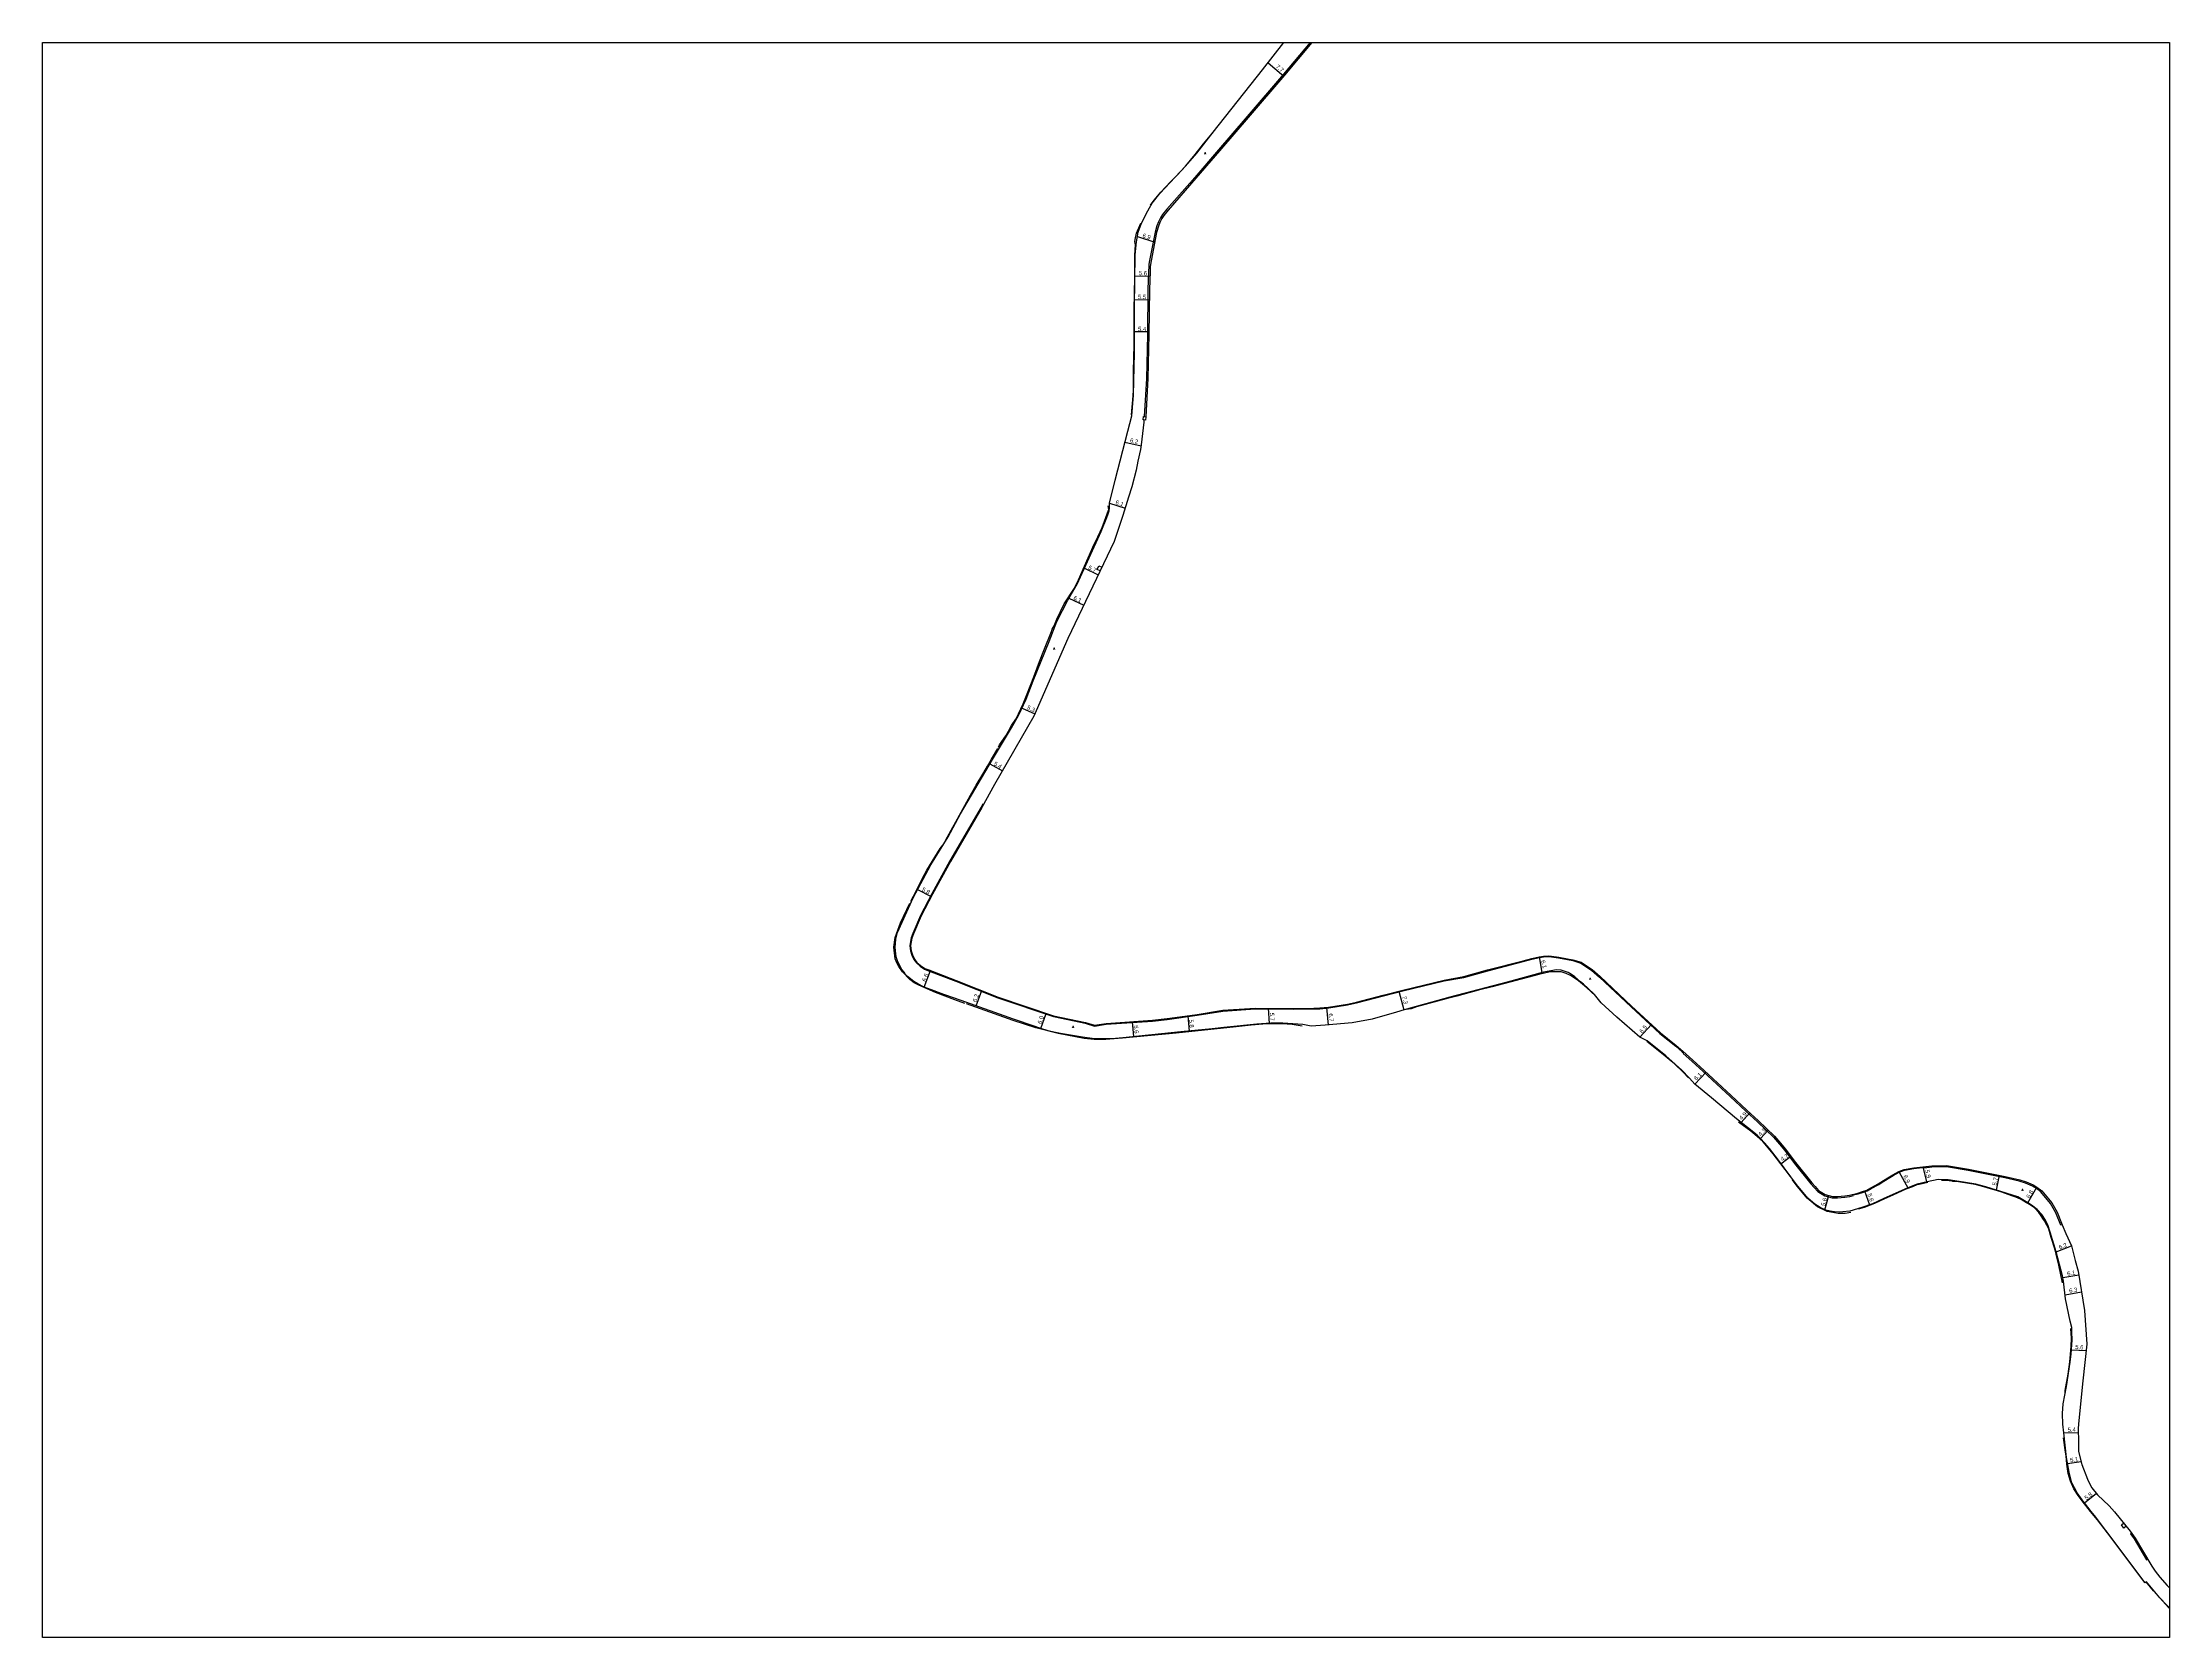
# Model space of a CAD drawing. Header units: metres. Extents: x -29600 to -28000, y -75000 to -73800.
# Drawn here: x -29600 to -28800, y -75000 to -74400 of the extents above; entities that cross this region are included whole.
import ezdxf

# ---------------------------------------------------------------- set-up
doc = ezdxf.new("R2010")
doc.units = ezdxf.units.M
doc.header["$LTSCALE"] = 2.5
for name, color, linetype in [('側溝・桝', 7, 'Continuous'), ('図郭', 7, 'Continuous'), ('幅員', 7, 'Continuous'), ('歩道・分離帯・安全施設', 7, 'Continuous'), ('舗装', 7, 'Continuous'), ('道路', 7, 'Continuous')]:
    doc.layers.add(name, color=color, linetype=linetype)
doc.styles.get("Standard").update_dxf_attribs({"font": ''})
doc.styles.add('YOKO_DECO', font='txt.shx', dxfattribs={"bigfont": 'extfont.shx'})
doc.styles.get('Standard').set_extended_font_data('@MS PGothic')

msp = doc.modelspace()

# ---------------------------------------------------------------- linework, layer by layer
at = {"layer": '側溝・桝'}
for points in [[(-29123.26, -74400), (-29133.19, -74411.92), (-29146.86, -74427.85), (-29157.72, -74440.4), (-29166.56, -74450.76), (-29177.09, -74462.68), (-29178.72, -74464.75), (-29179.52, -74465.92), (-29180.3, -74467.45), (-29180.83, -74468.96), (-29181.52, -74471.32), (-29183.62, -74482), (-29183.84, -74483.41), (-29183.94, -74484.3), (-29184.03, -74486.16), (-29184.26, -74492.86), (-29184.42, -74509.79), (-29184.78, -74526.41), (-29185.61, -74540.74)], [(-29246.07, -74686.63), (-29246.31, -74686.5), (-29246.93, -74687.61), (-29258.78, -74707.9), (-29265.54, -74720.25), (-29269.79, -74728.39), (-29272.67, -74735.15), (-29273.24, -74736.86), (-29273.53, -74738.24), (-29273.76, -74739.77), (-29273.56, -74741.69), (-29273.07, -74743.33), (-29272.22, -74744.99), (-29271.3, -74746.22), (-29269.96, -74747.5), (-29268.3, -74748.55), (-29266.79, -74749.16), (-29256.44, -74753.08), (-29240.63, -74759.36), (-29219.79, -74766.46), (-29207.81, -74768.93), (-29204.34, -74769.98), (-29199.88, -74769.34), (-29182.53, -74768.1), (-29177.01, -74767.47), (-29165.65, -74765.91), (-29156.05, -74764.35), (-29143.86, -74763.49), (-29129.61, -74763.62), (-29121.77, -74763.5), (-29119.6, -74763.48), (-29116.23, -74763.2), (-29109.14, -74762), (-29105.78, -74761.24), (-29095.64, -74758.58), (-29088.3, -74756.75), (-29072.77, -74753), (-29065.38, -74751.67), (-29056.43, -74749.17), (-29043.03, -74745.71), (-29039.79, -74744.84), (-29037, -74744.16), (-29035.42, -74743.92), (-29033.71, -74743.86), (-29032.41, -74743.93), (-29029.74, -74744.31), (-29024.41, -74745.35), (-29021.36, -74746.28), (-29017.37, -74748.97), (-29014.32, -74751.56), (-29002.52, -74762.76), (-28991.65, -74772.76), (-28985.71, -74777.53), (-28983.25, -74779.64), (-28982.73, -74780.11), (-28982.9, -74780.29), (-28979.69, -74783.25), (-28975.4, -74787.07), (-28965.23, -74796.49), (-28959.29, -74802.01), (-28954.98, -74806.01), (-28951.99, -74808.87), (-28948.98, -74811.82), (-28946.69, -74814.41), (-28944.8, -74816.62), (-28941.04, -74821.64), (-28934.92, -74829.34), (-28933.68, -74830.76), (-28932.31, -74832.24), (-28929.66, -74833.81), (-28926.86, -74834.58), (-28924.89, -74834.6), (-28922.1, -74834.42), (-28920.24, -74834.12), (-28918.86, -74833.77), (-28918.92, -74833.53), (-28917.1, -74833.07), (-28915.42, -74832.56), (-28913.74, -74831.92), (-28912.21, -74831.13), (-28909.37, -74829.6), (-28907.43, -74828.33), (-28905.16, -74826.96), (-28903.96, -74826.23), (-28901.63, -74824.98), (-28899.68, -74824.26), (-28896.16, -74823.55), (-28891.84, -74823.09)], [(-28840.39, -74844.72), (-28840.9, -74844.93), (-28842.68, -74840.22), (-28844.74, -74836.78), (-28848.39, -74832.35), (-28849.97, -74831.12), (-28851.5, -74830.25), (-28854.09, -74829.14), (-28856.48, -74828.39), (-28861.88, -74827.08), (-28875.72, -74824.33), (-28883.88, -74823.01), (-28889.37, -74823.1), (-28892.2, -74823.4), (-28891.48, -74822.77)], [(-28814.23, -74960.74), (-28814.63, -74961.04), (-28813.27, -74962.89), (-28808.62, -74970.81), (-28808.2, -74970.56)]]:
    msp.add_lwpolyline(points, dxfattribs=at)
for points in [[(-29186.04, -74541.94), (-29185.93, -74540.71), (-29185.03, -74540.79), (-29185.14, -74542.02)], [(-29203.26, -74598.21), (-29202.65, -74596.92), (-29201.61, -74597.42), (-29202.22, -74598.7)], [(-28817.11, -74958.85), (-28818.06, -74957.68), (-28817.23, -74957), (-28816.27, -74958.17)]]:
    msp.add_lwpolyline(points, close=True, dxfattribs=at)
at = {"layer": '図郭'}
msp.add_lwpolyline([(-29600, -74400), (-28800, -74400), (-28800, -75000), (-29600, -75000)], close=True, dxfattribs=at)
at = {"layer": '幅員'}
for points in [[(-29139.02, -74407.62), (-29133.16, -74412.64)], [(-29188.21, -74473.03), (-29181.68, -74475.08)], [(-29189.14, -74487.72), (-29183.51, -74487.91)], [(-29189.23, -74496.69), (-29183.72, -74496.74)], [(-29189.26, -74508.71), (-29183.84, -74508.76)], [(-29192.89, -74550.33), (-29186.82, -74551.78)], [(-29198.63, -74573.32), (-29192.83, -74575.18)], [(-29208.09, -74597.74), (-29202.94, -74600.2)], [(-29213.94, -74609), (-29208.4, -74611.64)], [(-29231.59, -74650.36), (-29226.73, -74652.48)], [(-29243.64, -74671.35), (-29238.99, -74674.02)], [(-29270.89, -74718.61), (-29265.77, -74721.28)], [(-29037.06, -74743.89), (-29036.03, -74749.84)], [(-29268.34, -74755.32), (-29266.01, -74749.15)], [(-29248.81, -74762.44), (-29246.76, -74756.63)], [(-29089.87, -74756.86), (-29087.93, -74763.87)], [(-29224.5, -74770.94), (-29222.56, -74765.23)], [(-29169.25, -74766.12), (-29168.66, -74771.89)], [(-29138.96, -74763.25), (-29138.65, -74768.98)], [(-29117.07, -74762.99), (-29116.48, -74769.63)], [(-29190.17, -74768.37), (-29189.62, -74773.96)], [(-28999.2, -74774.23), (-28994.82, -74769.46)], [(-28978.47, -74791.87), (-28974.31, -74787.37)], [(-28961.15, -74806.25), (-28957.82, -74802.65)], [(-28953.87, -74812.27), (-28950.88, -74809.22)], [(-28946.19, -74821.83), (-28942.38, -74818.97)], [(-28892.78, -74822.91), (-28891.39, -74828.64)], [(-28914.7, -74831.99), (-28912.79, -74837.24)], [(-28901.63, -74824.98), (-28898.41, -74830.84)], [(-28865.07, -74831.69), (-28863.96, -74826.1)], [(-28853.22, -74836.51), (-28849.87, -74830.59)], [(-28929.62, -74839.11), (-28928.13, -74833.68)], [(-28842.62, -74854.9), (-28836.87, -74852.62)], [(-28840.14, -74864.63), (-28834.15, -74863.63)], [(-28839.29, -74871.06), (-28833.09, -74870.03)], [(-28836.91, -74891.77), (-28831.32, -74892.02)], [(-28839.71, -74922.99), (-28834.27, -74922.87)], [(-28838.33, -74934.55), (-28833.24, -74933.77)], [(-28831.99, -74949.35), (-28827.5, -74945.76)]]:
    msp.add_lwpolyline(points, dxfattribs=at)
at = {"layer": '歩道・分離帯・安全施設'}
for points in [[(-29183.32, -74461.16), (-29181.84, -74459.33), (-29179.39, -74456.27), (-29175.8, -74452.42), (-29173.34, -74449.97), (-29170.03, -74446.4), (-29166.44, -74442.11), (-29163.27, -74438.12), (-29159.4, -74433.42)], [(-29190.42, -74540.03), (-29190.13, -74537.15), (-29189.89, -74534.45), (-29189.71, -74530.96), (-29189.65, -74527.35), (-29189.6, -74523.78), (-29189.5, -74518.66), (-29189.42, -74513.75), (-29189.44, -74509.93), (-29189.37, -74504.03), (-29189.35, -74500.94), (-29189.29, -74494.05), (-29189.12, -74488.5), (-29189.12, -74480), (-29188.88, -74475.99), (-29189.03, -74475.63), (-29189.1, -74474.9), (-29188.89, -74473.41), (-29188.54, -74471.72), (-29186.96, -74468)], [(-29240.47, -74665.1), (-29240.1, -74664.23), (-29237.73, -74660.77), (-29236.68, -74659.09), (-29235.52, -74656.88), (-29233.95, -74654.5), (-29232.9, -74652.58), (-29231.21, -74648.82), (-29229.86, -74645.64), (-29227.13, -74638.64), (-29225.04, -74632.91), (-29223.41, -74628.68), (-29220.55, -74621.59), (-29220.2, -74620.71), (-29219.48, -74619.41), (-29218.5, -74616.93), (-29215.71, -74611.17), (-29211.91, -74605.29), (-29210.35, -74602.08), (-29204.41, -74588.69), (-29203.02, -74585.99), (-29201.46, -74582.43), (-29200.53, -74580.07), (-29199.04, -74575.88), (-29198.99, -74575.71), (-29199.17, -74574.28)], [(-29260.37, -74700.22), (-29258.3, -74696.35), (-29255.88, -74691.98), (-29250.95, -74683.17), (-29248.85, -74679.42), (-29246.36, -74675.27), (-29244.55, -74672.24), (-29243.02, -74669.56), (-29240.69, -74665.61)], [(-29273.35, -74722.96), (-29271.41, -74719.19), (-29269.13, -74714.67), (-29267.36, -74711.41), (-29262.42, -74703.25), (-29261.38, -74701.89)], [(-29253.04, -74761.52), (-29256.87, -74760.16), (-29264.07, -74757.34), (-29270.46, -74754.67), (-29272.13, -74753.72), (-29273.78, -74752.51), (-29276.53, -74749.57), (-29277.97, -74747.56), (-29278.65, -74746.24), (-29279.26, -74744.68), (-29279.74, -74740.37), (-29279.26, -74736.69), (-29277.3, -74731.15), (-29273.77, -74723.77)], [(-29015.84, -74758.78), (-29015.94, -74758.64), (-29019.19, -74755.66), (-29021.47, -74753.58), (-29022.78, -74752.57), (-29025.26, -74750.92), (-29026.9, -74750.23), (-29028.78, -74749.64), (-29032.81, -74749.61), (-29033.95, -74749.84), (-29035.11, -74750.11), (-29037.21, -74750.55), (-29054.8, -74755.22), (-29059.87, -74756.52), (-29068, -74758.72), (-29072.04, -74759.7), (-29083.25, -74762.75), (-29085.17, -74763.47), (-29087.05, -74763.79)], [(-29126.26, -74770.02), (-29130.02, -74769.44), (-29133.91, -74769.16), (-29136.86, -74769.16), (-29141.06, -74769.29), (-29145.39, -74769.66), (-29151.07, -74770.23), (-29159.35, -74771.16), (-29173.63, -74772.73), (-29193.74, -74774.61), (-29200.01, -74775.11), (-29204.41, -74775.08), (-29208.27, -74774.72), (-29217.97, -74772.84), (-29226.33, -74770.68), (-29234.92, -74767.89), (-29252.48, -74761.69)], [(-28980.87, -74789.49), (-28982.89, -74787.36), (-28986.21, -74784.23), (-28988.21, -74782.53), (-28989.68, -74781.3), (-28992.89, -74778.69), (-28996.54, -74775.76)], [(-28942.59, -74826.53), (-28946.19, -74821.83), (-28949.12, -74818.04), (-28952.08, -74814.39), (-28952.94, -74813.46), (-28955.04, -74811.53), (-28957.48, -74809.52), (-28962.05, -74806.19)], [(-28919.87, -74840.19), (-28921.95, -74840.5), (-28924.64, -74840.46), (-28928.73, -74839.7), (-28932.44, -74837.96), (-28936.25, -74834.73), (-28940.03, -74830.19), (-28941.84, -74827.87)], [(-28890.83, -74828.9), (-28894.09, -74829.57), (-28895.02, -74829.77), (-28896.66, -74830.49), (-28899.1, -74831.38), (-28902.22, -74832.73), (-28904.03, -74833.58), (-28905.16, -74834.12), (-28907.23, -74835.01), (-28909.04, -74835.87), (-28910.94, -74836.8), (-28914.88, -74838.23), (-28917.12, -74838.84)], [(-28840.25, -74866.54), (-28841.64, -74859.91), (-28842.32, -74856.88), (-28842.9, -74854.69), (-28843.98, -74851.06), (-28844.46, -74849.55), (-28845.37, -74846.46), (-28845.64, -74845.76), (-28846.57, -74843.98), (-28846.9, -74843.35), (-28847.34, -74842.73), (-28848.5, -74840.98), (-28849.08, -74840.15), (-28850.75, -74838.41), (-28852.35, -74837.25), (-28853.78, -74836.49), (-28855.77, -74835.29), (-28856.89, -74834.72), (-28857.82, -74834.37), (-28859.27, -74833.82), (-28860.33, -74833.51), (-28863.48, -74832.3), (-28866.75, -74831.34), (-28868.21, -74830.96), (-28869.83, -74830.44), (-28871.17, -74830.05), (-28873.13, -74829.6), (-28875.48, -74829.17), (-28879.36, -74828.6), (-28881.46, -74828.41), (-28881.98, -74828.28), (-28882.83, -74828.21), (-28885.8, -74828.14)], [(-28839.29, -74908.13), (-28839.25, -74907.09), (-28838.13, -74900.93), (-28837.53, -74896.25), (-28837.4, -74894.98), (-28836.99, -74890.53), (-28836.88, -74887.37), (-28837.05, -74883.83)], [(-28809.26, -74979.29), (-28823.29, -74960.62), (-28827.09, -74955.76), (-28829.66, -74952.59), (-28832.84, -74948.6), (-28834.31, -74946.63), (-28835.91, -74944.13), (-28837.24, -74941.15), (-28838.1, -74938.35), (-28838.61, -74934.86), (-28838.91, -74931.83), (-28839.22, -74929.4), (-28839.84, -74924.94)], [(-28800, -74989.06), (-28800.22, -74988.86), (-28806, -74982.48), (-28808.88, -74978.98)]]:
    msp.add_lwpolyline(points, dxfattribs=at)
at = {"layer": '道路'}
for points in [[(-28800, -74988.82), (-28801.11, -74987.71), (-28803.57, -74985.07), (-28808.59, -74979.04), (-28809.11, -74979.44), (-28820, -74964.94), (-28828.25, -74954.15), (-28829.49, -74952.66), (-28831.99, -74949.35), (-28832.17, -74949.11), (-28834.74, -74945.56), (-28836.68, -74941.78), (-28837.74, -74937.83), (-28838.74, -74932.29), (-28839.71, -74922.99), (-28840.05, -74919.71), (-28840.24, -74915.79), (-28839.95, -74912.06), (-28838.71, -74905.56), (-28837.32, -74896.44), (-28837.03, -74893.45), (-28836.65, -74888.21), (-28836.66, -74884.94), (-28836.76, -74883.45), (-28837.31, -74880.96), (-28839.1, -74872.67), (-28839.9, -74865.92), (-28840.25, -74864), (-28842.62, -74854.9), (-28844.86, -74847.48), (-28845.7, -74844.75), (-28846.57, -74843.02), (-28848.04, -74840.91), (-28849.8, -74838.94), (-28851.83, -74837.38), (-28853.22, -74836.51), (-28855.82, -74834.97), (-28857.08, -74834.29), (-28863.45, -74832.17), (-28869.03, -74830.5), (-28872.85, -74829.53), (-28877.46, -74828.75), (-28883.25, -74827.89), (-28886.98, -74827.75), (-28891.08, -74828.57), (-28894.84, -74829.47), (-28898.41, -74830.84), (-28907.68, -74835), (-28911.74, -74836.85), (-28915.69, -74838.29), (-28920.28, -74839.63), (-28922.83, -74839.93), (-28923.99, -74839.97), (-28925.96, -74839.91), (-28927.58, -74839.69), (-28929.21, -74839.3), (-28931.44, -74838.29), (-28933.41, -74837.01), (-28935.98, -74834.76), (-28940.32, -74829.55), (-28947.1, -74820.48), (-28950.49, -74816.03), (-28952.18, -74814), (-28953.87, -74812.27), (-28955.09, -74811.1), (-28958.67, -74808.2), (-28962.87, -74804.9), (-28972.21, -74797.04), (-28978.47, -74791.87), (-28980.51, -74789.61), (-28983.37, -74786.54), (-28989.47, -74781.16), (-28996.47, -74775.61), (-28999.2, -74774.23), (-29007.89, -74766.65), (-29013.71, -74761.23), (-29016.21, -74758.13), (-29018.77, -74755.76), (-29020.38, -74754.24), (-29021.52, -74753.35), (-29023.67, -74751.47), (-29024.87, -74750.63), (-29026.19, -74749.82), (-29028, -74749.27), (-29028.84, -74749), (-29030.56, -74748.9), (-29035.47, -74749.75), (-29049.09, -74753.43), (-29070.65, -74759.08), (-29087.81, -74763.83), (-29090.76, -74764.81), (-29099.88, -74767.37), (-29107.39, -74768.82), (-29117.56, -74769.72), (-29122.77, -74769.98), (-29125.95, -74769.44), (-29133.55, -74768.9), (-29137.94, -74768.94), (-29143.25, -74769.23), (-29155.68, -74770.54), (-29160.03, -74771.01), (-29171.87, -74772.22), (-29191.28, -74774.12), (-29193.64, -74774.41), (-29197.78, -74774.83), (-29203.35, -74774.85), (-29205.18, -74774.68), (-29208.78, -74774.18), (-29217.08, -74772.74), (-29219.57, -74772.26), (-29221.74, -74771.74), (-29224.9, -74770.82), (-29226.99, -74770.03), (-29234.76, -74767.4), (-29254.44, -74760.44), (-29260.65, -74758.25), (-29261.98, -74757.72), (-29264.68, -74756.76), (-29268.34, -74755.32), (-29270.81, -74754.09), (-29272.27, -74753.29), (-29274.14, -74751.76), (-29274.67, -74751.32), (-29275.38, -74750.54), (-29275.97, -74749.78), (-29276.84, -74748.68), (-29278.34, -74745.85), (-29278.92, -74743.92), (-29279.33, -74740.49), (-29279.1, -74737.33), (-29278.45, -74734.78), (-29272.57, -74721.75), (-29265.93, -74709.28), (-29259.4, -74698.81), (-29254.76, -74690.21), (-29242.68, -74669.73), (-29235.59, -74657.75), (-29232.93, -74653.21), (-29230.02, -74647.02), (-29227.36, -74640.12), (-29221.43, -74625.27), (-29218.46, -74617.85), (-29214.37, -74609.74), (-29210.8, -74603.71), (-29201.81, -74583.96), (-29199.63, -74578.73), (-29199.13, -74577.3), (-29198.8, -74576.12), (-29198.63, -74575.21), (-29198.63, -74573.32), (-29196.61, -74564.59), (-29191.83, -74546.26), (-29190.26, -74540.49), (-29189.63, -74532.61), (-29189.26, -74516.81), (-29189.26, -74499.39), (-29189.06, -74479.92), (-29188.57, -74474.97), (-29187.9, -74471.28), (-29186.78, -74468.28), (-29184.81, -74464.22), (-29183.13, -74461.31), (-29182.63, -74460.45), (-29179.78, -74456.81), (-29170.05, -74446.46), (-29165.89, -74441.61), (-29159.73, -74433.77), (-29141.11, -74410.3), (-29133.09, -74400)], [(-29122.62, -74400), (-29132.82, -74412.24), (-29146.48, -74428.17), (-29157.34, -74440.72), (-29166.19, -74451.08), (-29176.64, -74463.05), (-29178.26, -74465.09), (-29179.03, -74466.21), (-29179.77, -74467.68), (-29180.29, -74469.13), (-29180.97, -74471.46), (-29183.05, -74482.1), (-29183.27, -74483.49), (-29183.37, -74484.34), (-29183.45, -74486.18), (-29183.69, -74492.87), (-29183.85, -74509.8), (-29184.21, -74526.44), (-29185.03, -74540.79), (-29185.14, -74542.02), (-29185.71, -74541.97), (-29185.79, -74542.85), (-29186.47, -74549.24), (-29186.75, -74551.38), (-29187.05, -74553.12), (-29187.99, -74557.51), (-29188.7, -74560.83), (-29190.31, -74567.09), (-29191.5, -74571.05), (-29193.71, -74577.93), (-29196.98, -74587.71), (-29214.39, -74624.19), (-29227.13, -74653.38), (-29241.94, -74679.16), (-29246.68, -74687.75), (-29258.53, -74708.04), (-29265.3, -74720.38), (-29269.54, -74728.5), (-29272.4, -74735.24), (-29272.97, -74736.93), (-29273.26, -74738.28), (-29273.48, -74739.78), (-29273.28, -74741.64), (-29272.81, -74743.23), (-29271.99, -74744.84), (-29271.09, -74746.04), (-29269.79, -74747.27), (-29268.17, -74748.3), (-29266.68, -74748.9), (-29256.33, -74752.82), (-29240.54, -74759.1), (-29219.72, -74766.19), (-29207.75, -74768.66), (-29204.32, -74769.69), (-29199.91, -74769.06), (-29182.56, -74767.82), (-29177.04, -74767.2), (-29165.69, -74765.63), (-29156.09, -74764.07), (-29143.86, -74763.21), (-29129.61, -74763.34), (-29121.78, -74763.22), (-29119.61, -74763.2), (-29116.27, -74762.92), (-29109.19, -74761.73), (-29105.84, -74760.97), (-29095.71, -74758.31), (-29088.36, -74756.48), (-29072.83, -74752.73), (-29065.45, -74751.4), (-29056.5, -74748.9), (-29043.1, -74745.44), (-29039.86, -74744.57), (-29037.06, -74743.89), (-29035.45, -74743.65), (-29033.71, -74743.58), (-29032.38, -74743.65), (-29029.69, -74744.04), (-29024.35, -74745.08), (-29021.24, -74746.02), (-29017.2, -74748.74), (-29014.14, -74751.36), (-29002.33, -74762.56), (-28991.46, -74772.55), (-28985.53, -74777.32), (-28983.07, -74779.43), (-28979.33, -74782.86), (-28975.05, -74786.68), (-28964.87, -74796.1), (-28958.94, -74801.62), (-28954.62, -74805.62), (-28951.62, -74808.49), (-28948.6, -74811.46), (-28946.29, -74814.07), (-28944.39, -74816.29), (-28940.62, -74821.32), (-28934.51, -74829.01), (-28933.29, -74830.41), (-28931.97, -74831.82), (-28929.46, -74833.32), (-28926.79, -74834.05), (-28924.9, -74834.07), (-28922.16, -74833.9), (-28920.35, -74833.6), (-28917.18, -74832.8), (-28915.51, -74832.29), (-28913.85, -74831.67), (-28912.34, -74830.89), (-28909.52, -74829.37), (-28907.58, -74828.09), (-28905.3, -74826.72), (-28904.1, -74825.99), (-28901.74, -74824.72), (-28899.76, -74823.99), (-28896.2, -74823.27), (-28889.41, -74822.55), (-28883.84, -74822.45), (-28875.62, -74823.78), (-28861.76, -74826.54), (-28856.34, -74827.86), (-28853.9, -74828.61), (-28851.26, -74829.75), (-28849.87, -74830.59), (-28848, -74831.94), (-28844.28, -74836.46), (-28842.18, -74839.98), (-28840.39, -74844.72), (-28838.96, -74848.04), (-28836.87, -74852.62), (-28835.41, -74858.19), (-28834.39, -74862.2), (-28831.93, -74876.96), (-28831.06, -74889.66), (-28832.57, -74903.42), (-28834.12, -74918.32), (-28834.3, -74921.32), (-28834.18, -74926.52), (-28834.16, -74929.99), (-28832.96, -74934.94), (-28830.8, -74940.47), (-28829.8, -74942.62), (-28829.15, -74943.69), (-28827.01, -74946.37), (-28822.72, -74950.5), (-28820.71, -74952.71), (-28814.79, -74959.99), (-28812.86, -74962.62), (-28806.66, -74973.17), (-28805.37, -74975.08), (-28803.6, -74977.35), (-28800.89, -74980.4), (-28800, -74981.28)]]:
    msp.add_lwpolyline(points, dxfattribs=at)

# ---------------------------------------------------------------- texts
at = {"layer": '幅員'}
for s, rotation, p in [('7.7', 319, (-29136.29, -74409.31)), ('6.9', 343, (-29186.42, -74473.27)), ('5.6', 358, (-29187.67, -74487.51)), ('5.5', 359, (-29188.03, -74496.46)), ('5.4', 359, (-29187.96, -74508.52)), ('6.2', 347, (-29191.1, -74550.36)), ('6.1', 342, (-29196.58, -74573.61)), ('5.7', 334, (-29206.85, -74598.05)), ('6.1', 334, (-29212.42, -74609.45)), ('5.3', 336, (-29229.89, -74650.71)), ('5.4', 330, (-29242.42, -74671.75)), ('5.8', 332, (-29269.42, -74719.12)), ('6.6', 69, (-29267.8, -74753.46)), ('6.1', 285, (-29036.45, -74745.46)), ('6.2', 71, (-29248.73, -74761.14)), ('7.3', 285, (-29088.71, -74758.97)), ('6.0', 71, (-29224.31, -74769.38)), ('5.8', 276, (-29168.79, -74767.63)), ('5.7', 273, (-29138.37, -74765)), ('6.7', 275, (-29116.27, -74765.31)), ('5.6', 276, (-29189.58, -74769.8)), ('6.5', 47, (-28998.41, -74772.8)), ('6.1', 43, (-28978, -74790.54)), ('4.9', 47, (-28960.89, -74805.46)), ('4.3', 46, (-28953.71, -74811.58)), ('4.7', 35, (-28945.57, -74820.98)), ('6.9', 294, (-28900.17, -74826.45)), ('5.9', 284, (-28891.98, -74824.28)), ('5.7', 79, (-28865.07, -74830.1)), ('6.8', 60, (-28852.61, -74835)), ('5.6', 75, (-28929.52, -74837.84)), ('5.6', 290, (-28913.64, -74833.31)), ('6.2', 22, (-28841.22, -74854.11)), ('6.1', 9, (-28838.36, -74863.92)), ('6.3', 9, (-28837.59, -74870.39)), ('5.6', 357, (-28835.46, -74891.5)), ('5.4', 1, (-28838.28, -74922.65)), ('5.1', 9, (-28837.24, -74934.13)), ('5.8', 39, (-28831.17, -74948.39))]:
    msp.add_text(s, height=1.6, rotation=rotation, dxfattribs=at).set_placement(p)
at = {"layer": '舗装', "style": 'YOKO_DECO'}
for p in [(-29163, -74442, 947.77), (-29219.75, -74628.34, 945.81), (-29018.13, -74752.54, 947.74), (-29212.7, -74770.71, 951.42), (-28855.51, -74832, 946.7)]:
    msp.add_text('A', height=0.75, dxfattribs=at).set_placement(p)

doc.saveas('drawing.dxf')
